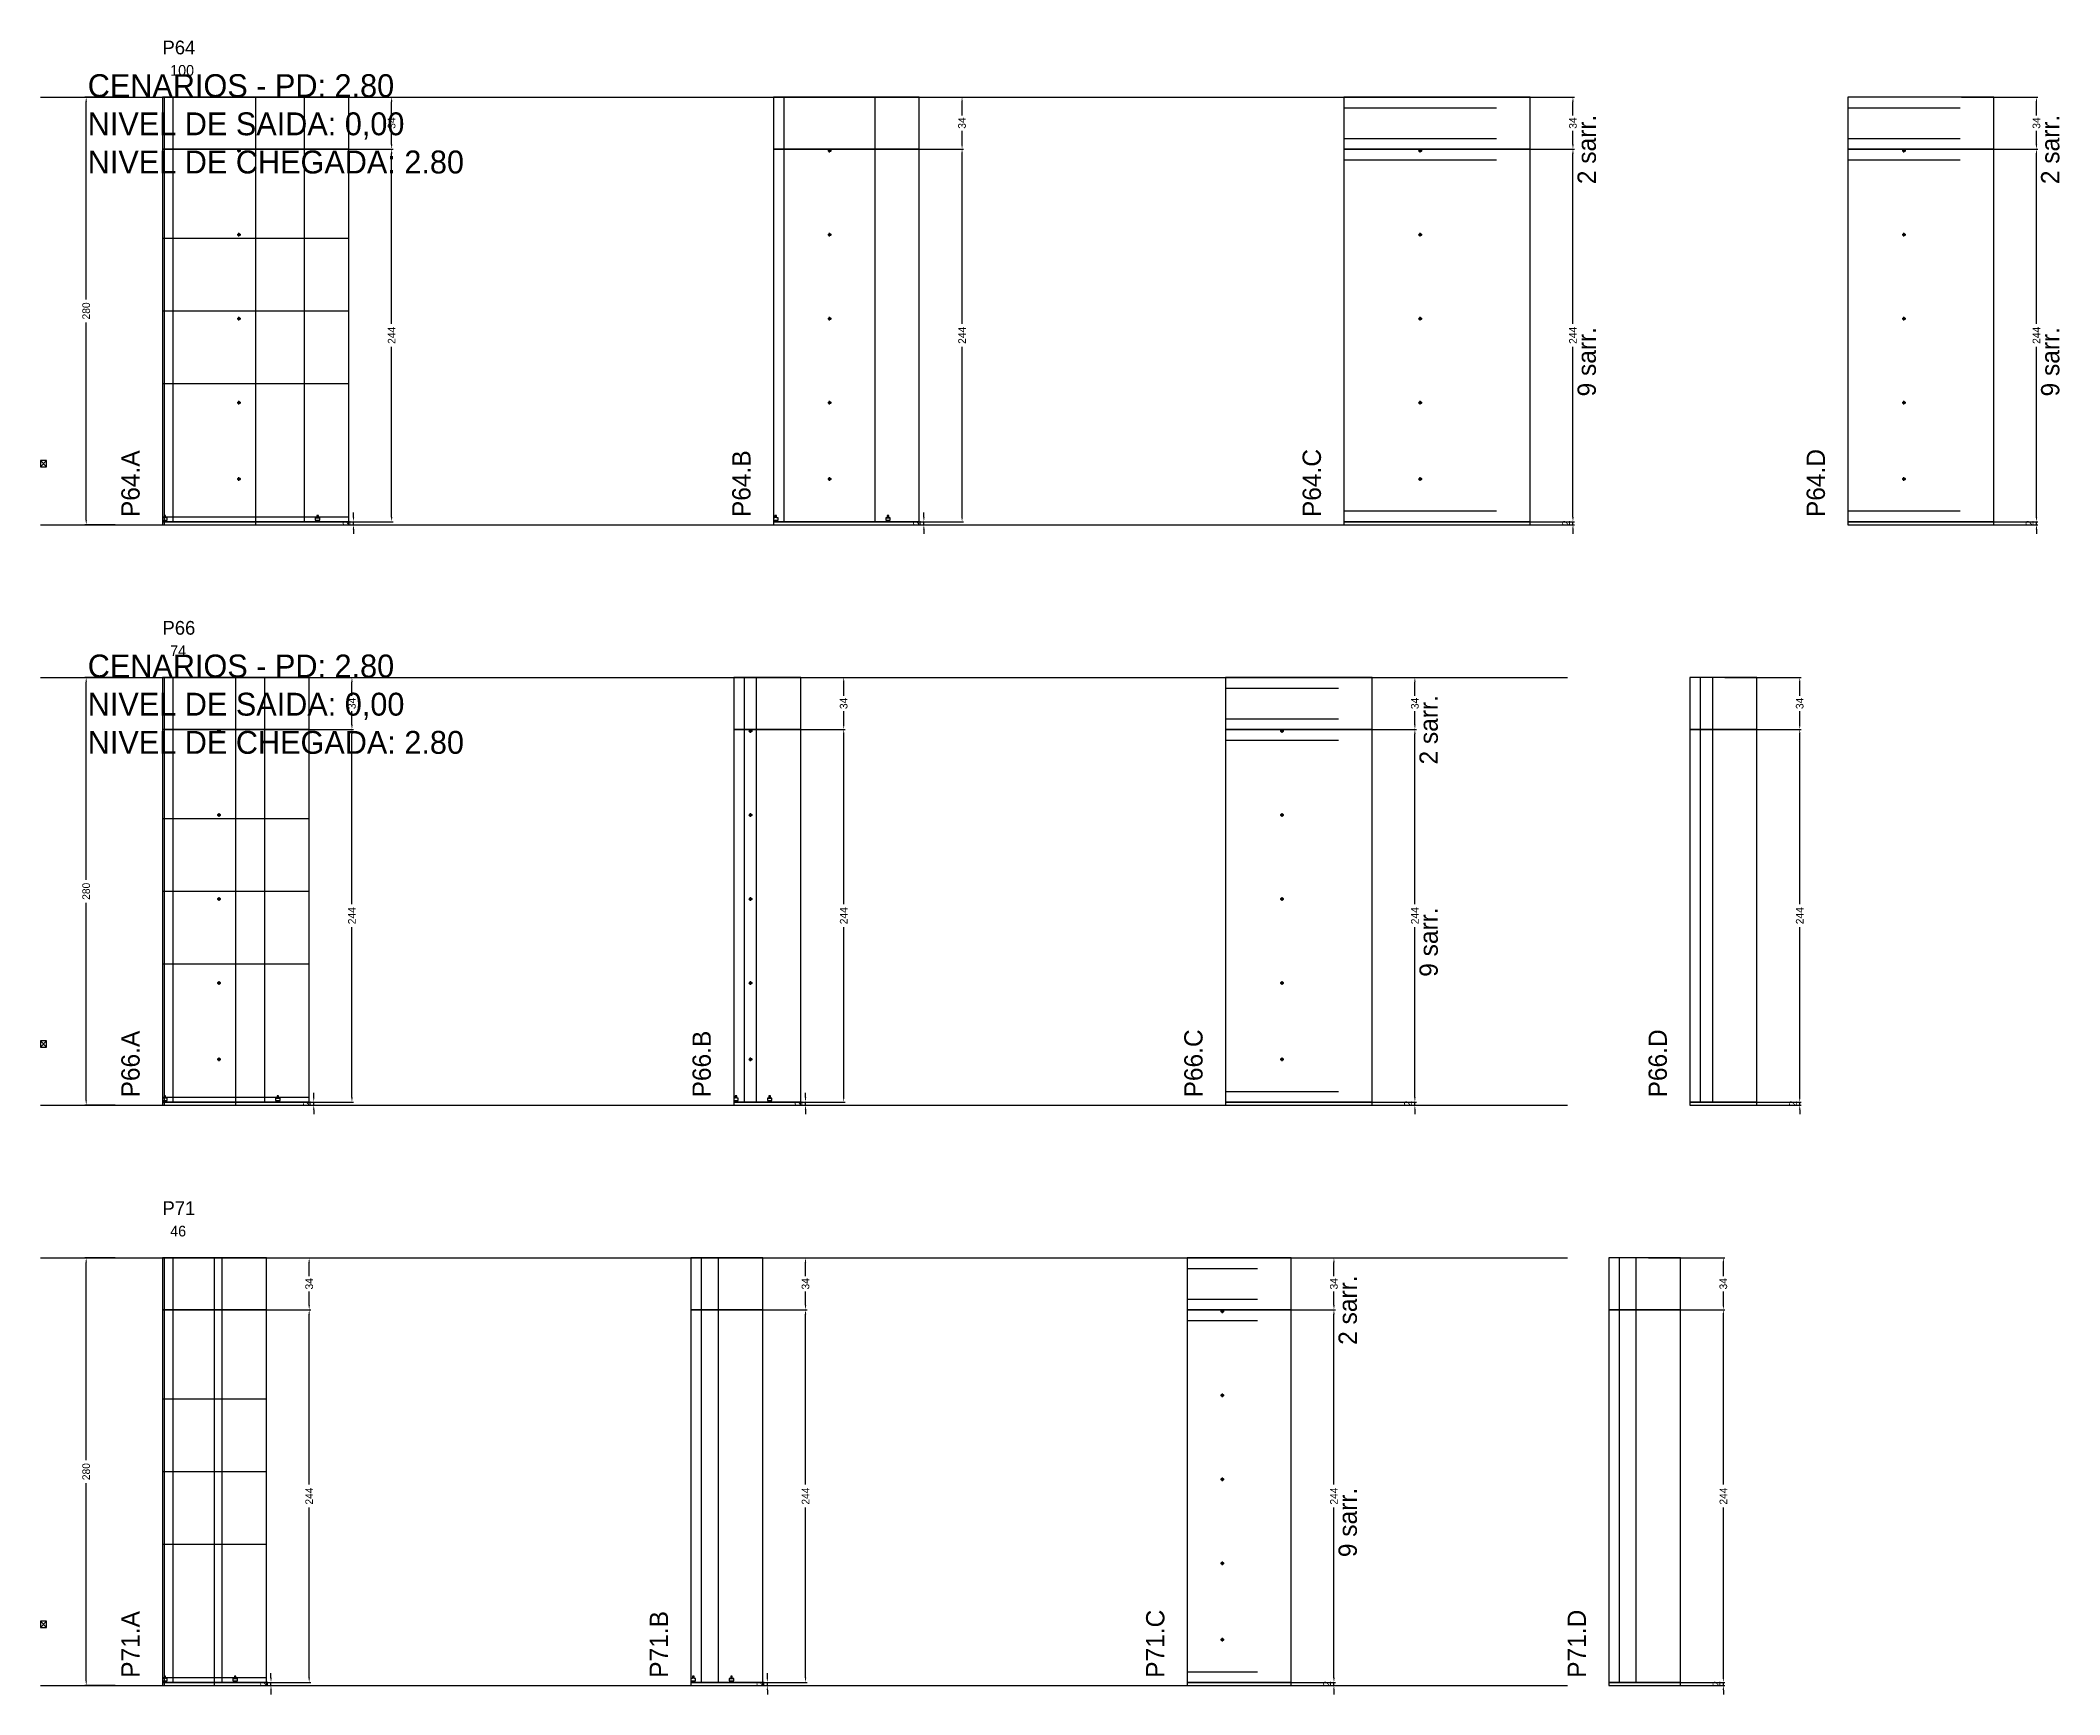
# Model space of a CAD drawing. Header units: centimetres. Extents: x -10500 to 4299, y -11026 to 295.
# Drawn here: x -7000 to -5678, y -11026 to -9943 of the extents above; entities that cross this region are included whole.
import ezdxf

# ---------------------------------------------------------------- set-up
doc = ezdxf.new("R2010")
doc.units = ezdxf.units.CM
doc.linetypes.add('DASHED', pattern=[2, -2])
for name, color, linetype in [('CHAPA', 140, 'Continuous'), ('COTA', 241, 'Continuous'), ('COTAS FURACAO', 16, 'Continuous'), ('Madeira', 30, 'Continuous'), ('MEIO_PONT', 160, 'Continuous'), ('NOMENCLATURA', 7, 'Continuous'), ('Nível', 160, 'Continuous'), ('Painéis', 200, 'Continuous'), ('Perfil Metálico', 150, 'Continuous'), ('SARR_2.2x7', 40, 'Continuous'), ('SARRAFO DE PRESSAO', 200, 'Continuous'), ('texto', 7, 'Continuous'), ('TEXTO_GERAL', 7, 'Continuous')]:
    doc.layers.add(name, color=color, linetype=linetype)
doc.dimstyles.new('PAINEL-NOVA', dxfattribs={"dimtxt": 5, "dimasz": 3, "dimexe": 1, "dimexo": 1, "dimgap": 1, "dimtad": 1, "dimcen": 2.5, "dimazin": 3, "dimtfac": 1, "dimtmove": 0, "dimatfit": 3})

msp = doc.modelspace()

# ---------------------------------------------------------------- texts
at = {"layer": 'NOMENCLATURA'}
for s, p in [('CENARIOS - PD: 2.80', (-6969, -9980)), ('NIVEL DE SAIDA: 0,00', (-6969, -10005)), ('NIVEL DE CHEGADA: 2.80', (-6969, -10030)), ('CENARIOS - PD: 2.80', (-6969, -10360)), ('NIVEL DE SAIDA: 0,00', (-6969, -10385)), ('NIVEL DE CHEGADA: 2.80', (-6969, -10410))]:
    msp.add_text(s, height=15, dxfattribs=at).set_placement(p)
for s, p in [('2 sarr.', (-5981.5, -10037)), ('2 sarr.', (-5678, -10037)), ('9 sarr.', (-5981.5, -10176)), ('9 sarr.', (-5678, -10176)), ('P64.A', (-6935, -10255)), ('P64.B', (-6535, -10255)), ('P64.C', (-6161.5, -10255)), ('P64.D', (-5831.5, -10255)), ('2 sarr.', (-6085, -10417)), ('9 sarr.', (-6085, -10556)), ('P66.A', (-6935, -10635)), ('P66.B', (-6561, -10635)), ('P66.C', (-6239, -10635)), ('P66.D', (-5935, -10635)), ('2 sarr.', (-6138, -10797)), ('9 sarr.', (-6138, -10936)), ('P71.A', (-6935, -11015)), ('P71.B', (-6589, -11015)), ('P71.C', (-6264, -11015)), ('P71.D', (-5988, -11015))]:
    msp.add_text(s, height=12, rotation=90, dxfattribs=at).set_placement(p)
at = {"layer": 'texto'}
for s, p in [('100', (-6915, -9966)), ('74', (-6915, -10346)), ('46', (-6915, -10726))]:
    msp.add_text(s, height=7, dxfattribs=at).set_placement(p)
at = {"layer": 'TEXTO_GERAL'}
for s, p in [('P64', (-6920, -9952)), ('P66', (-6920, -10332)), ('P71', (-6920, -10712))]:
    msp.add_text(s, height=9, dxfattribs=at).set_placement(p)

# ---------------------------------------------------------------- blocks, each defined once
blk = doc.blocks.new('_CLOSEDFILLED')
at = {"color": 0, "linetype": 'BYBLOCK'}
blk.add_solid([(-1, 0.16), (0, 0), (-1, -0.16)], dxfattribs=at)
blk = doc.blocks.new('*D945')
for p, q in [((-6951, -10740), (-6971, -10740)), ((-6970, -10872.5), (-6970, -10743)), ((-6970, -11017), (-6970, -10887.5)), ((-6951, -11020), (-6971, -11020))]:
    blk.add_line(p, q)
at = {"layer": 'Defpoints'}
for p in [(-6950, -10740), (-6970, -11020), (-6950, -11020)]:
    blk.add_point(p, dxfattribs=at)
at = {"layer": 'COTA', "xscale": 3, "yscale": 3}
for p, rotation in [((-6970, -10740), 90), ((-6970, -11020), 270)]:
    blk.add_blockref('_CLOSEDFILLED', p, dxfattribs=dict(at, rotation=rotation))
at = {"layer": 'COTA', "insert": (-6970, -10880), "char_height": 5, "attachment_point": 5, "rotation": 90}
blk.add_mtext('280', dxfattribs=at)
blk = doc.blocks.new('MULDURA')
at = {"layer": 'Paineis'}
for p, q in [((0, 0), (4, 4)), ((4, 0), (0, 4))]:
    blk.add_line(p, q, dxfattribs=at)
blk.add_lwpolyline([(0, 0), (4, 0), (4, 4), (0, 4)], close=True, dxfattribs=at)
blk = doc.blocks.new('*D947')
for p, q in [((-6873, -10774), (-6823, -10774)), ((-6824, -10888.5), (-6824, -10777)), ((-6824, -11015), (-6824, -10903.5)), ((-6873, -11018), (-6823, -11018))]:
    blk.add_line(p, q)
at = {"layer": 'Defpoints'}
for p in [(-6874, -10774), (-6874, -11018), (-6824, -11018)]:
    blk.add_point(p, dxfattribs=at)
at = {"layer": 'COTA', "xscale": 3, "yscale": 3}
for p, rotation in [((-6824, -10774), 90), ((-6824, -11018), 270)]:
    blk.add_blockref('_CLOSEDFILLED', p, dxfattribs=dict(at, rotation=rotation))
at = {"layer": 'COTA', "insert": (-6824, -10896), "char_height": 5, "attachment_point": 5, "rotation": 90}
blk.add_mtext('244', dxfattribs=at)
blk = doc.blocks.new('*D948')
for p, q in [((-6873, -10740), (-6823, -10740)), ((-6824, -10752), (-6824, -10743)), ((-6824, -10771), (-6824, -10762)), ((-6873, -10774), (-6823, -10774))]:
    blk.add_line(p, q)
at = {"layer": 'Defpoints'}
for p in [(-6874, -10740), (-6874, -10774), (-6824, -10774)]:
    blk.add_point(p, dxfattribs=at)
at = {"layer": 'COTA', "xscale": 3, "yscale": 3}
for p, rotation in [((-6824, -10740), 90), ((-6824, -10774), 270)]:
    blk.add_blockref('_CLOSEDFILLED', p, dxfattribs=dict(at, rotation=rotation))
at = {"layer": 'COTA', "insert": (-6824, -10757), "char_height": 5, "attachment_point": 5, "rotation": 90}
blk.add_mtext('34', dxfattribs=at)
blk = doc.blocks.new('SLIPTEE')
at = {"layer": 'Paineis'}
blk.add_lwpolyline([(0, 0), (3, 0), (3, 1.5), (2, 1.5), (2, 3), (1, 3), (1, 1.5), (0, 1.5)], close=True, dxfattribs=at)
blk = doc.blocks.new('SLIPTDD')
at = {"layer": 'Paineis'}
blk.add_line((0, 1.5), (3, 1.5), dxfattribs=at)
blk.add_lwpolyline([(0, 0), (3, 0), (3, 1.5), (2, 1.5), (2, 3), (1, 3), (1, 1.5), (0, 1.5)], close=True, dxfattribs=at)
blk = doc.blocks.new('*D950')
for p, q in [((-6548, -10774), (-6498, -10774)), ((-6499, -10888.5), (-6499, -10777)), ((-6499, -11015), (-6499, -10903.5)), ((-6548, -11018), (-6498, -11018))]:
    blk.add_line(p, q)
at = {"layer": 'Defpoints'}
for p in [(-6549, -10774), (-6549, -11018), (-6499, -11018)]:
    blk.add_point(p, dxfattribs=at)
at = {"layer": 'COTA', "xscale": 3, "yscale": 3}
for p, rotation in [((-6499, -10774), 90), ((-6499, -11018), 270)]:
    blk.add_blockref('_CLOSEDFILLED', p, dxfattribs=dict(at, rotation=rotation))
at = {"layer": 'COTA', "insert": (-6499, -10896), "char_height": 5, "attachment_point": 5, "rotation": 90}
blk.add_mtext('244', dxfattribs=at)
blk = doc.blocks.new('*D951')
for p, q in [((-6548, -10740), (-6498, -10740)), ((-6499, -10752), (-6499, -10743)), ((-6499, -10771), (-6499, -10762)), ((-6548, -10774), (-6498, -10774))]:
    blk.add_line(p, q)
at = {"layer": 'Defpoints'}
for p in [(-6549, -10740), (-6549, -10774), (-6499, -10774)]:
    blk.add_point(p, dxfattribs=at)
at = {"layer": 'COTA', "xscale": 3, "yscale": 3}
for p, rotation in [((-6499, -10740), 90), ((-6499, -10774), 270)]:
    blk.add_blockref('_CLOSEDFILLED', p, dxfattribs=dict(at, rotation=rotation))
at = {"layer": 'COTA', "insert": (-6499, -10757), "char_height": 5, "attachment_point": 5, "rotation": 90}
blk.add_mtext('34', dxfattribs=at)
blk = doc.blocks.new('*D953')
for p, q in [((-6202, -10774), (-6152, -10774)), ((-6153, -10888.5), (-6153, -10777)), ((-6153, -11015), (-6153, -10903.5)), ((-6202, -11018), (-6152, -11018))]:
    blk.add_line(p, q)
at = {"layer": 'Defpoints'}
for p in [(-6203, -10774), (-6203, -11018), (-6153, -11018)]:
    blk.add_point(p, dxfattribs=at)
at = {"layer": 'COTA', "xscale": 3, "yscale": 3}
for p, rotation in [((-6153, -10774), 90), ((-6153, -11018), 270)]:
    blk.add_blockref('_CLOSEDFILLED', p, dxfattribs=dict(at, rotation=rotation))
at = {"layer": 'COTA', "insert": (-6153, -10896), "char_height": 5, "attachment_point": 5, "rotation": 90}
blk.add_mtext('244', dxfattribs=at)
blk = doc.blocks.new('*D954')
for p, q in [((-6202, -10740), (-6152, -10740)), ((-6153, -10752), (-6153, -10743)), ((-6153, -10771), (-6153, -10762)), ((-6202, -10774), (-6152, -10774))]:
    blk.add_line(p, q)
at = {"layer": 'Defpoints'}
for p in [(-6203, -10740), (-6203, -10774), (-6153, -10774)]:
    blk.add_point(p, dxfattribs=at)
at = {"layer": 'COTA', "xscale": 3, "yscale": 3}
for p, rotation in [((-6153, -10740), 90), ((-6153, -10774), 270)]:
    blk.add_blockref('_CLOSEDFILLED', p, dxfattribs=dict(at, rotation=rotation))
at = {"layer": 'COTA', "insert": (-6153, -10757), "char_height": 5, "attachment_point": 5, "rotation": 90}
blk.add_mtext('34', dxfattribs=at)
blk = doc.blocks.new('furacao')
at = {"layer": 'COTAS FURACAO'}
for p, q in [((-1.2, 0), (1.2, 0)), ((0, -1.2), (0, 1.2))]:
    blk.add_line(p, q, dxfattribs=at)
blk.add_circle((0, 0), 0.8, dxfattribs=at)
blk = doc.blocks.new('*D956')
for p, q in [((-5947, -10774), (-5897, -10774)), ((-5898, -10888.5), (-5898, -10777)), ((-5898, -11015), (-5898, -10903.5)), ((-5947, -11018), (-5897, -11018))]:
    blk.add_line(p, q)
at = {"layer": 'Defpoints'}
for p in [(-5948, -10774), (-5948, -11018), (-5898, -11018)]:
    blk.add_point(p, dxfattribs=at)
at = {"layer": 'COTA', "xscale": 3, "yscale": 3}
for p, rotation in [((-5898, -10774), 90), ((-5898, -11018), 270)]:
    blk.add_blockref('_CLOSEDFILLED', p, dxfattribs=dict(at, rotation=rotation))
at = {"layer": 'COTA', "insert": (-5898, -10896), "char_height": 5, "attachment_point": 5, "rotation": 90}
blk.add_mtext('244', dxfattribs=at)
blk = doc.blocks.new('*D957')
for p, q in [((-5947, -10740), (-5897, -10740)), ((-5898, -10752), (-5898, -10743)), ((-5898, -10771), (-5898, -10762)), ((-5947, -10774), (-5897, -10774))]:
    blk.add_line(p, q)
at = {"layer": 'Defpoints'}
for p in [(-5948, -10740), (-5948, -10774), (-5898, -10774)]:
    blk.add_point(p, dxfattribs=at)
at = {"layer": 'COTA', "xscale": 3, "yscale": 3}
for p, rotation in [((-5898, -10740), 90), ((-5898, -10774), 270)]:
    blk.add_blockref('_CLOSEDFILLED', p, dxfattribs=dict(at, rotation=rotation))
at = {"layer": 'COTA', "insert": (-5898, -10757), "char_height": 5, "attachment_point": 5, "rotation": 90}
blk.add_mtext('34', dxfattribs=at)
blk = doc.blocks.new('*D911')
for p, q in [((-6951, -10360), (-6971, -10360)), ((-6970, -10492.5), (-6970, -10363)), ((-6970, -10637), (-6970, -10507.5)), ((-6951, -10640), (-6971, -10640))]:
    blk.add_line(p, q)
at = {"layer": 'Defpoints'}
for p in [(-6950, -10360), (-6970, -10640), (-6950, -10640)]:
    blk.add_point(p, dxfattribs=at)
at = {"layer": 'COTA', "xscale": 3, "yscale": 3}
for p, rotation in [((-6970, -10360), 90), ((-6970, -10640), 270)]:
    blk.add_blockref('_CLOSEDFILLED', p, dxfattribs=dict(at, rotation=rotation))
at = {"layer": 'COTA', "insert": (-6970, -10500), "char_height": 5, "attachment_point": 5, "rotation": 90}
blk.add_mtext('280', dxfattribs=at)
blk = doc.blocks.new('*D913')
for p, q in [((-6845, -10394), (-6795, -10394)), ((-6796, -10508.5), (-6796, -10397)), ((-6796, -10635), (-6796, -10523.5)), ((-6845, -10638), (-6795, -10638))]:
    blk.add_line(p, q)
at = {"layer": 'Defpoints'}
for p in [(-6846, -10394), (-6846, -10638), (-6796, -10638)]:
    blk.add_point(p, dxfattribs=at)
at = {"layer": 'COTA', "xscale": 3, "yscale": 3}
for p, rotation in [((-6796, -10394), 90), ((-6796, -10638), 270)]:
    blk.add_blockref('_CLOSEDFILLED', p, dxfattribs=dict(at, rotation=rotation))
at = {"layer": 'COTA', "insert": (-6796, -10516), "char_height": 5, "attachment_point": 5, "rotation": 90}
blk.add_mtext('244', dxfattribs=at)
blk = doc.blocks.new('*D914')
for p, q in [((-6845, -10360), (-6795, -10360)), ((-6796, -10372), (-6796, -10363)), ((-6796, -10391), (-6796, -10382)), ((-6845, -10394), (-6795, -10394))]:
    blk.add_line(p, q)
at = {"layer": 'Defpoints'}
for p in [(-6846, -10360), (-6846, -10394), (-6796, -10394)]:
    blk.add_point(p, dxfattribs=at)
at = {"layer": 'COTA', "xscale": 3, "yscale": 3}
for p, rotation in [((-6796, -10360), 90), ((-6796, -10394), 270)]:
    blk.add_blockref('_CLOSEDFILLED', p, dxfattribs=dict(at, rotation=rotation))
at = {"layer": 'COTA', "insert": (-6796, -10377), "char_height": 5, "attachment_point": 5, "rotation": 90}
blk.add_mtext('34', dxfattribs=at)
blk = doc.blocks.new('*D916')
for p, q in [((-6523, -10394), (-6473, -10394)), ((-6474, -10508.5), (-6474, -10397)), ((-6474, -10635), (-6474, -10523.5)), ((-6523, -10638), (-6473, -10638))]:
    blk.add_line(p, q)
at = {"layer": 'Defpoints'}
for p in [(-6524, -10394), (-6524, -10638), (-6474, -10638)]:
    blk.add_point(p, dxfattribs=at)
at = {"layer": 'COTA', "xscale": 3, "yscale": 3}
for p, rotation in [((-6474, -10394), 90), ((-6474, -10638), 270)]:
    blk.add_blockref('_CLOSEDFILLED', p, dxfattribs=dict(at, rotation=rotation))
at = {"layer": 'COTA', "insert": (-6474, -10516), "char_height": 5, "attachment_point": 5, "rotation": 90}
blk.add_mtext('244', dxfattribs=at)
blk = doc.blocks.new('*D917')
for p, q in [((-6523, -10360), (-6473, -10360)), ((-6474, -10372), (-6474, -10363)), ((-6474, -10391), (-6474, -10382)), ((-6523, -10394), (-6473, -10394))]:
    blk.add_line(p, q)
at = {"layer": 'Defpoints'}
for p in [(-6524, -10360), (-6524, -10394), (-6474, -10394)]:
    blk.add_point(p, dxfattribs=at)
at = {"layer": 'COTA', "xscale": 3, "yscale": 3}
for p, rotation in [((-6474, -10360), 90), ((-6474, -10394), 270)]:
    blk.add_blockref('_CLOSEDFILLED', p, dxfattribs=dict(at, rotation=rotation))
at = {"layer": 'COTA', "insert": (-6474, -10377), "char_height": 5, "attachment_point": 5, "rotation": 90}
blk.add_mtext('34', dxfattribs=at)
blk = doc.blocks.new('*D919')
for p, q in [((-6149, -10394), (-6099, -10394)), ((-6100, -10508.5), (-6100, -10397)), ((-6100, -10635), (-6100, -10523.5)), ((-6149, -10638), (-6099, -10638))]:
    blk.add_line(p, q)
at = {"layer": 'Defpoints'}
for p in [(-6150, -10394), (-6150, -10638), (-6100, -10638)]:
    blk.add_point(p, dxfattribs=at)
at = {"layer": 'COTA', "xscale": 3, "yscale": 3}
for p, rotation in [((-6100, -10394), 90), ((-6100, -10638), 270)]:
    blk.add_blockref('_CLOSEDFILLED', p, dxfattribs=dict(at, rotation=rotation))
at = {"layer": 'COTA', "insert": (-6100, -10516), "char_height": 5, "attachment_point": 5, "rotation": 90}
blk.add_mtext('244', dxfattribs=at)
blk = doc.blocks.new('*D920')
for p, q in [((-6149, -10360), (-6099, -10360)), ((-6100, -10372), (-6100, -10363)), ((-6100, -10391), (-6100, -10382)), ((-6149, -10394), (-6099, -10394))]:
    blk.add_line(p, q)
at = {"layer": 'Defpoints'}
for p in [(-6150, -10360), (-6150, -10394), (-6100, -10394)]:
    blk.add_point(p, dxfattribs=at)
at = {"layer": 'COTA', "xscale": 3, "yscale": 3}
for p, rotation in [((-6100, -10360), 90), ((-6100, -10394), 270)]:
    blk.add_blockref('_CLOSEDFILLED', p, dxfattribs=dict(at, rotation=rotation))
at = {"layer": 'COTA', "insert": (-6100, -10377), "char_height": 5, "attachment_point": 5, "rotation": 90}
blk.add_mtext('34', dxfattribs=at)
blk = doc.blocks.new('*D922')
for p, q in [((-5897, -10394), (-5847, -10394)), ((-5848, -10508.5), (-5848, -10397)), ((-5848, -10635), (-5848, -10523.5)), ((-5897, -10638), (-5847, -10638))]:
    blk.add_line(p, q)
at = {"layer": 'Defpoints'}
for p in [(-5898, -10394), (-5898, -10638), (-5848, -10638)]:
    blk.add_point(p, dxfattribs=at)
at = {"layer": 'COTA', "xscale": 3, "yscale": 3}
for p, rotation in [((-5848, -10394), 90), ((-5848, -10638), 270)]:
    blk.add_blockref('_CLOSEDFILLED', p, dxfattribs=dict(at, rotation=rotation))
at = {"layer": 'COTA', "insert": (-5848, -10516), "char_height": 5, "attachment_point": 5, "rotation": 90}
blk.add_mtext('244', dxfattribs=at)
blk = doc.blocks.new('*D923')
for p, q in [((-5897, -10360), (-5847, -10360)), ((-5848, -10372), (-5848, -10363)), ((-5848, -10391), (-5848, -10382)), ((-5897, -10394), (-5847, -10394))]:
    blk.add_line(p, q)
at = {"layer": 'Defpoints'}
for p in [(-5898, -10360), (-5898, -10394), (-5848, -10394)]:
    blk.add_point(p, dxfattribs=at)
at = {"layer": 'COTA', "xscale": 3, "yscale": 3}
for p, rotation in [((-5848, -10360), 90), ((-5848, -10394), 270)]:
    blk.add_blockref('_CLOSEDFILLED', p, dxfattribs=dict(at, rotation=rotation))
at = {"layer": 'COTA', "insert": (-5848, -10377), "char_height": 5, "attachment_point": 5, "rotation": 90}
blk.add_mtext('34', dxfattribs=at)
blk = doc.blocks.new('*D877')
for p, q in [((-6951, -9980), (-6971, -9980)), ((-6970, -10112.5), (-6970, -9983)), ((-6970, -10257), (-6970, -10127.5)), ((-6951, -10260), (-6971, -10260))]:
    blk.add_line(p, q)
at = {"layer": 'Defpoints'}
for p in [(-6950, -9980), (-6970, -10260), (-6950, -10260)]:
    blk.add_point(p, dxfattribs=at)
at = {"layer": 'COTA', "xscale": 3, "yscale": 3}
for p, rotation in [((-6970, -9980), 90), ((-6970, -10260), 270)]:
    blk.add_blockref('_CLOSEDFILLED', p, dxfattribs=dict(at, rotation=rotation))
at = {"layer": 'COTA', "insert": (-6970, -10120), "char_height": 5, "attachment_point": 5, "rotation": 90}
blk.add_mtext('280', dxfattribs=at)
blk = doc.blocks.new('*D879')
for p, q in [((-6819, -10014), (-6769, -10014)), ((-6770, -10128.5), (-6770, -10017)), ((-6770, -10255), (-6770, -10143.5)), ((-6819, -10258), (-6769, -10258))]:
    blk.add_line(p, q)
at = {"layer": 'Defpoints'}
for p in [(-6820, -10014), (-6820, -10258), (-6770, -10258)]:
    blk.add_point(p, dxfattribs=at)
at = {"layer": 'COTA', "xscale": 3, "yscale": 3}
for p, rotation in [((-6770, -10014), 90), ((-6770, -10258), 270)]:
    blk.add_blockref('_CLOSEDFILLED', p, dxfattribs=dict(at, rotation=rotation))
at = {"layer": 'COTA', "insert": (-6770, -10136), "char_height": 5, "attachment_point": 5, "rotation": 90}
blk.add_mtext('244', dxfattribs=at)
blk = doc.blocks.new('*D880')
for p, q in [((-6819, -9980), (-6769, -9980)), ((-6770, -9992), (-6770, -9983)), ((-6770, -10011), (-6770, -10002)), ((-6819, -10014), (-6769, -10014))]:
    blk.add_line(p, q)
at = {"layer": 'Defpoints'}
for p in [(-6820, -9980), (-6820, -10014), (-6770, -10014)]:
    blk.add_point(p, dxfattribs=at)
at = {"layer": 'COTA', "xscale": 3, "yscale": 3}
for p, rotation in [((-6770, -9980), 90), ((-6770, -10014), 270)]:
    blk.add_blockref('_CLOSEDFILLED', p, dxfattribs=dict(at, rotation=rotation))
at = {"layer": 'COTA', "insert": (-6770, -9997), "char_height": 5, "attachment_point": 5, "rotation": 90}
blk.add_mtext('34', dxfattribs=at)
blk = doc.blocks.new('*D882')
for p, q in [((-6445.5, -10014), (-6395.5, -10014)), ((-6396.5, -10128.5), (-6396.5, -10017)), ((-6396.5, -10255), (-6396.5, -10143.5)), ((-6445.5, -10258), (-6395.5, -10258))]:
    blk.add_line(p, q)
at = {"layer": 'Defpoints'}
for p in [(-6446.5, -10014), (-6446.5, -10258), (-6396.5, -10258)]:
    blk.add_point(p, dxfattribs=at)
at = {"layer": 'COTA', "xscale": 3, "yscale": 3}
for p, rotation in [((-6396.5, -10014), 90), ((-6396.5, -10258), 270)]:
    blk.add_blockref('_CLOSEDFILLED', p, dxfattribs=dict(at, rotation=rotation))
at = {"layer": 'COTA', "insert": (-6396.5, -10136), "char_height": 5, "attachment_point": 5, "rotation": 90}
blk.add_mtext('244', dxfattribs=at)
blk = doc.blocks.new('*D883')
for p, q in [((-6445.5, -9980), (-6395.5, -9980)), ((-6396.5, -9992), (-6396.5, -9983)), ((-6396.5, -10011), (-6396.5, -10002)), ((-6445.5, -10014), (-6395.5, -10014))]:
    blk.add_line(p, q)
at = {"layer": 'Defpoints'}
for p in [(-6446.5, -9980), (-6446.5, -10014), (-6396.5, -10014)]:
    blk.add_point(p, dxfattribs=at)
at = {"layer": 'COTA', "xscale": 3, "yscale": 3}
for p, rotation in [((-6396.5, -9980), 90), ((-6396.5, -10014), 270)]:
    blk.add_blockref('_CLOSEDFILLED', p, dxfattribs=dict(at, rotation=rotation))
at = {"layer": 'COTA', "insert": (-6396.5, -9997), "char_height": 5, "attachment_point": 5, "rotation": 90}
blk.add_mtext('34', dxfattribs=at)
blk = doc.blocks.new('*D885')
for p, q in [((-6045.5, -10014), (-5995.5, -10014)), ((-5996.5, -10128.5), (-5996.5, -10017)), ((-5996.5, -10255), (-5996.5, -10143.5)), ((-6045.5, -10258), (-5995.5, -10258))]:
    blk.add_line(p, q)
at = {"layer": 'Defpoints'}
for p in [(-6046.5, -10014), (-6046.5, -10258), (-5996.5, -10258)]:
    blk.add_point(p, dxfattribs=at)
at = {"layer": 'COTA', "xscale": 3, "yscale": 3}
for p, rotation in [((-5996.5, -10014), 90), ((-5996.5, -10258), 270)]:
    blk.add_blockref('_CLOSEDFILLED', p, dxfattribs=dict(at, rotation=rotation))
at = {"layer": 'COTA', "insert": (-5996.5, -10136), "char_height": 5, "attachment_point": 5, "rotation": 90}
blk.add_mtext('244', dxfattribs=at)
blk = doc.blocks.new('*D886')
for p, q in [((-6045.5, -9980), (-5995.5, -9980)), ((-5996.5, -9992), (-5996.5, -9983)), ((-5996.5, -10011), (-5996.5, -10002)), ((-6045.5, -10014), (-5995.5, -10014))]:
    blk.add_line(p, q)
at = {"layer": 'Defpoints'}
for p in [(-6046.5, -9980), (-6046.5, -10014), (-5996.5, -10014)]:
    blk.add_point(p, dxfattribs=at)
at = {"layer": 'COTA', "xscale": 3, "yscale": 3}
for p, rotation in [((-5996.5, -9980), 90), ((-5996.5, -10014), 270)]:
    blk.add_blockref('_CLOSEDFILLED', p, dxfattribs=dict(at, rotation=rotation))
at = {"layer": 'COTA', "insert": (-5996.5, -9997), "char_height": 5, "attachment_point": 5, "rotation": 90}
blk.add_mtext('34', dxfattribs=at)
blk = doc.blocks.new('*D888')
for p, q in [((-5742, -10014), (-5692, -10014)), ((-5693, -10128.5), (-5693, -10017)), ((-5693, -10255), (-5693, -10143.5)), ((-5742, -10258), (-5692, -10258))]:
    blk.add_line(p, q)
at = {"layer": 'Defpoints'}
for p in [(-5743, -10014), (-5743, -10258), (-5693, -10258)]:
    blk.add_point(p, dxfattribs=at)
at = {"layer": 'COTA', "xscale": 3, "yscale": 3}
for p, rotation in [((-5693, -10014), 90), ((-5693, -10258), 270)]:
    blk.add_blockref('_CLOSEDFILLED', p, dxfattribs=dict(at, rotation=rotation))
at = {"layer": 'COTA', "insert": (-5693, -10136), "char_height": 5, "attachment_point": 5, "rotation": 90}
blk.add_mtext('244', dxfattribs=at)
blk = doc.blocks.new('*D889')
for p, q in [((-5742, -9980), (-5692, -9980)), ((-5693, -9992), (-5693, -9983)), ((-5693, -10011), (-5693, -10002)), ((-5742, -10014), (-5692, -10014))]:
    blk.add_line(p, q)
at = {"layer": 'Defpoints'}
for p in [(-5743, -9980), (-5743, -10014), (-5693, -10014)]:
    blk.add_point(p, dxfattribs=at)
at = {"layer": 'COTA', "xscale": 3, "yscale": 3}
for p, rotation in [((-5693, -9980), 90), ((-5693, -10014), 270)]:
    blk.add_blockref('_CLOSEDFILLED', p, dxfattribs=dict(at, rotation=rotation))
at = {"layer": 'COTA', "insert": (-5693, -9997), "char_height": 5, "attachment_point": 5, "rotation": 90}
blk.add_mtext('34', dxfattribs=at)

# ---------------------------------------------------------------- dimensions: what is measured, and where the dimension line sits
at = {"layer": 'COTA'}
for base, p1, p2, picture, middle in [((-6970, -10260), (-6950, -10260), (-6950, -9980), '*D877', (-6970, -10120)), ((-6770, -10014), (-6820, -10014), (-6820, -9980), '*D880', (-6770, -9997)), ((-6396.5, -10014), (-6446.5, -10014), (-6446.5, -9980), '*D883', (-6396.5, -9997)), ((-5996.5, -10014), (-6046.5, -10014), (-6046.5, -9980), '*D886', (-5996.5, -9997)), ((-5693, -10014), (-5743, -10014), (-5743, -9980), '*D889', (-5693, -9997)), ((-6770, -10258), (-6820, -10258), (-6820, -10014), '*D879', (-6770, -10136)), ((-6396.5, -10258), (-6446.5, -10258), (-6446.5, -10014), '*D882', (-6396.5, -10136)), ((-5996.5, -10258), (-6046.5, -10258), (-6046.5, -10014), '*D885', (-5996.5, -10136)), ((-5693, -10258), (-5743, -10258), (-5743, -10014), '*D888', (-5693, -10136)), ((-6970, -10640), (-6950, -10640), (-6950, -10360), '*D911', (-6970, -10500)), ((-6796, -10394), (-6846, -10394), (-6846, -10360), '*D914', (-6796, -10377)), ((-6474, -10394), (-6524, -10394), (-6524, -10360), '*D917', (-6474, -10377)), ((-6100, -10394), (-6150, -10394), (-6150, -10360), '*D920', (-6100, -10377)), ((-5848, -10394), (-5898, -10394), (-5898, -10360), '*D923', (-5848, -10377)), ((-6796, -10638), (-6846, -10638), (-6846, -10394), '*D913', (-6796, -10516)), ((-6474, -10638), (-6524, -10638), (-6524, -10394), '*D916', (-6474, -10516)), ((-6100, -10638), (-6150, -10638), (-6150, -10394), '*D919', (-6100, -10516)), ((-5848, -10638), (-5898, -10638), (-5898, -10394), '*D922', (-5848, -10516)), ((-6970, -11020), (-6950, -11020), (-6950, -10740), '*D945', (-6970, -10880)), ((-6824, -10774), (-6874, -10774), (-6874, -10740), '*D948', (-6824, -10757)), ((-6499, -10774), (-6549, -10774), (-6549, -10740), '*D951', (-6499, -10757)), ((-6153, -10774), (-6203, -10774), (-6203, -10740), '*D954', (-6153, -10757)), ((-5898, -10774), (-5948, -10774), (-5948, -10740), '*D957', (-5898, -10757)), ((-6824, -11018), (-6874, -11018), (-6874, -10774), '*D947', (-6824, -10896)), ((-6499, -11018), (-6549, -11018), (-6549, -10774), '*D950', (-6499, -10896)), ((-6153, -11018), (-6203, -11018), (-6203, -10774), '*D953', (-6153, -10896)), ((-5898, -11018), (-5948, -11018), (-5948, -10774), '*D956', (-5898, -10896))]:
    dim = msp.add_linear_dim(base=base, p1=p1, p2=p2, angle=90, dimstyle='PAINEL-NOVA', dxfattribs=at)
    dim.commit()
    dim.dimension.update_dxf_attribs({"geometry": picture, "text_midpoint": middle})
for base, p1, p2 in [((-6795, -10260), (-6820, -10260), (-6820, -10258)), ((-6421.5, -10260), (-6446.5, -10260), (-6446.5, -10258)), ((-5996.5, -10260), (-6046.5, -10260), (-6046.5, -10258)), ((-5693, -10260), (-5743, -10260), (-5743, -10258)), ((-6821, -10640), (-6846, -10640), (-6846, -10638)), ((-6499, -10640), (-6524, -10640), (-6524, -10638)), ((-6100, -10640), (-6150, -10640), (-6150, -10638)), ((-5848, -10640), (-5898, -10640), (-5898, -10638)), ((-6849, -11020), (-6874, -11020), (-6874, -11018)), ((-6524, -11020), (-6549, -11020), (-6549, -11018)), ((-6153, -11020), (-6203, -11020), (-6203, -11018)), ((-5898, -11020), (-5948, -11020), (-5948, -11018))]:
    msp.add_linear_dim(base=base, p1=p1, p2=p2, angle=90, dimstyle='PAINEL-NOVA', dxfattribs=at).render()

# ---------------------------------------------------------------- linework, layer by layer
at = {"layer": 'CHAPA'}
for points in [[(-6920, -10260), (-6918.8, -10260), (-6918.8, -9980), (-6920, -9980)], [(-6920, -10640), (-6918.8, -10640), (-6918.8, -10360), (-6920, -10360)], [(-6920, -11020), (-6918.8, -11020), (-6918.8, -10740), (-6920, -10740)]]:
    msp.add_lwpolyline(points, close=True, dxfattribs=at)
at = {"layer": 'Madeira'}
for points in [[(-6920, -10072.4), (-6798, -10072.4)], [(-6920, -10167.6), (-6798, -10167.6)], [(-6920, -10452.4), (-6824, -10452.4)], [(-6920, -10547.6), (-6824, -10547.6)], [(-6920, -10832.4), (-6852, -10832.4)], [(-6920, -10927.6), (-6852, -10927.6)]]:
    msp.add_lwpolyline(points, dxfattribs=at)
at = {"layer": 'MEIO_PONT'}
for points in [[(-6920, -10120), (-6798, -10120)], [(-6920, -10500), (-6824, -10500)], [(-6920, -10880), (-6852, -10880)]]:
    msp.add_lwpolyline(points, dxfattribs=at)
at = {"layer": 'Nível', "linetype": 'DASHED'}
for points in [[(-7000, -9980), (-6000, -9980)], [(-7000, -10260), (-6000, -10260)], [(-7000, -10360), (-6000, -10360)], [(-7000, -10640), (-6000, -10640)], [(-7000, -10740), (-6000, -10740)], [(-7000, -11020), (-6000, -11020)]]:
    msp.add_lwpolyline(points, dxfattribs=at)
at = {"layer": 'Painéis'}
for points in [[(-6920, -10014), (-6798, -10014), (-6798, -9980), (-6920, -9980)], [(-6920, -10260), (-6798, -10260), (-6798, -9980), (-6920, -9980)], [(-6520, -10014), (-6424.5, -10014), (-6424.5, -9980), (-6520, -9980)], [(-6146.5, -10014), (-6024.5, -10014), (-6024.5, -9980), (-6146.5, -9980)], [(-5816.5, -10014), (-5721, -10014), (-5721, -9980), (-5816.5, -9980)], [(-6920, -10258), (-6798, -10258), (-6798, -10014), (-6920, -10014)], [(-6520, -10258), (-6424.5, -10258), (-6424.5, -10014), (-6520, -10014)], [(-6146.5, -10258), (-6024.5, -10258), (-6024.5, -10014), (-6146.5, -10014)], [(-5816.5, -10258), (-5721, -10258), (-5721, -10014), (-5816.5, -10014)], [(-6920, -10260), (-6798, -10260), (-6798, -10258), (-6920, -10258)], [(-6520, -10260), (-6424.5, -10260), (-6424.5, -10258), (-6520, -10258)], [(-6146.5, -10260), (-6024.5, -10260), (-6024.5, -10258), (-6146.5, -10258)], [(-5816.5, -10260), (-5721, -10260), (-5721, -10258), (-5816.5, -10258)], [(-6920, -10394), (-6824, -10394), (-6824, -10360), (-6920, -10360)], [(-6920, -10640), (-6824, -10640), (-6824, -10360), (-6920, -10360)], [(-6546, -10394), (-6502, -10394), (-6502, -10360), (-6546, -10360)], [(-6224, -10394), (-6128, -10394), (-6128, -10360), (-6224, -10360)], [(-5920, -10394), (-5876, -10394), (-5876, -10360), (-5920, -10360)], [(-6920, -10638), (-6824, -10638), (-6824, -10394), (-6920, -10394)], [(-6546, -10638), (-6502, -10638), (-6502, -10394), (-6546, -10394)], [(-6224, -10638), (-6128, -10638), (-6128, -10394), (-6224, -10394)], [(-5920, -10638), (-5876, -10638), (-5876, -10394), (-5920, -10394)], [(-6920, -10640), (-6824, -10640), (-6824, -10638), (-6920, -10638)], [(-6546, -10640), (-6502, -10640), (-6502, -10638), (-6546, -10638)], [(-6224, -10640), (-6128, -10640), (-6128, -10638), (-6224, -10638)], [(-5920, -10640), (-5876, -10640), (-5876, -10638), (-5920, -10638)], [(-6920, -10774), (-6852, -10774), (-6852, -10740), (-6920, -10740)], [(-6920, -11020), (-6852, -11020), (-6852, -10740), (-6920, -10740)], [(-6574, -10774), (-6527, -10774), (-6527, -10740), (-6574, -10740)], [(-6249, -10774), (-6181, -10774), (-6181, -10740), (-6249, -10740)], [(-5973, -10774), (-5926, -10774), (-5926, -10740), (-5973, -10740)], [(-6920, -11018), (-6852, -11018), (-6852, -10774), (-6920, -10774)], [(-6574, -11018), (-6527, -11018), (-6527, -10774), (-6574, -10774)], [(-6249, -11018), (-6181, -11018), (-6181, -10774), (-6249, -10774)], [(-5973, -11018), (-5926, -11018), (-5926, -10774), (-5973, -10774)], [(-6920, -11020), (-6852, -11020), (-6852, -11018), (-6920, -11018)], [(-6574, -11020), (-6527, -11020), (-6527, -11018), (-6574, -11018)], [(-6249, -11020), (-6181, -11020), (-6181, -11018), (-6249, -11018)], [(-5973, -11020), (-5926, -11020), (-5926, -11018), (-5973, -11018)]]:
    msp.add_lwpolyline(points, close=True, dxfattribs=at)
at = {"layer": 'Perfil Metálico'}
for p, q in [((-6859, -10260), (-6859, -9980)), ((-6872, -10640), (-6872, -10360)), ((-6886, -11020), (-6886, -10740))]:
    msp.add_line(p, q, dxfattribs=at)
at = {"layer": 'SARR_2.2x7'}
for points in [[(-6913, -10014), (-6913, -9980)], [(-6827, -10014), (-6827, -9980)], [(-6513, -10014), (-6513, -9980)], [(-6453.5, -10014), (-6453.5, -9980)], [(-6146.5, -9987), (-6046.5, -9987)], [(-5816.5, -9987), (-5743, -9987)], [(-6146.5, -10007), (-6046.5, -10007)], [(-5816.5, -10007), (-5743, -10007)], [(-6146.5, -10021), (-6046.5, -10021)], [(-5816.5, -10021), (-5743, -10021)], [(-6146.5, -10251), (-6046.5, -10251)], [(-5816.5, -10251), (-5743, -10251)], [(-6913, -10394), (-6913, -10360)], [(-6853, -10394), (-6853, -10360)], [(-6539, -10394), (-6539, -10360)], [(-6531, -10394), (-6531, -10360)], [(-5913, -10394), (-5913, -10360)], [(-5905, -10394), (-5905, -10360)], [(-6224, -10367), (-6150, -10367)], [(-6224, -10387), (-6150, -10387)], [(-6224, -10401), (-6150, -10401)], [(-6224, -10631), (-6150, -10631)], [(-6913, -10774), (-6913, -10740)], [(-6881, -10774), (-6881, -10740)], [(-6567, -10774), (-6567, -10740)], [(-6556, -10774), (-6556, -10740)], [(-6249, -10747), (-6203, -10747)], [(-5966, -10774), (-5966, -10740)], [(-5955, -10774), (-5955, -10740)], [(-6249, -10767), (-6203, -10767)], [(-6249, -10781), (-6203, -10781)], [(-6249, -11011), (-6203, -11011)]]:
    msp.add_lwpolyline(points, dxfattribs=at)
at = {"layer": 'SARR_2.2x7', "linetype": 'DASHED'}
for points in [[(-6913, -10258), (-6913, -10014)], [(-6827, -10258), (-6827, -10014)], [(-6513, -10258), (-6513, -10014)], [(-6453.5, -10258), (-6453.5, -10014)], [(-6913, -10638), (-6913, -10394)], [(-6853, -10638), (-6853, -10394)], [(-6539, -10638), (-6539, -10394)], [(-6531, -10638), (-6531, -10394)], [(-5913, -10638), (-5913, -10394)], [(-5905, -10638), (-5905, -10394)], [(-6913, -11018), (-6913, -10774)], [(-6881, -11018), (-6881, -10774)], [(-6567, -11018), (-6567, -10774)], [(-6556, -11018), (-6556, -10774)], [(-5966, -11018), (-5966, -10774)], [(-5955, -11018), (-5955, -10774)]]:
    msp.add_lwpolyline(points, dxfattribs=at)
at = {"layer": 'SARRAFO DE PRESSAO'}
for points in [[(-6920, -10260), (-6798, -10260), (-6798, -10255), (-6920, -10255)], [(-6920, -10640), (-6824, -10640), (-6824, -10635), (-6920, -10635)], [(-6920, -11020), (-6852, -11020), (-6852, -11015), (-6920, -11015)]]:
    msp.add_lwpolyline(points, close=True, dxfattribs=at)

# ---------------------------------------------------------------- block references
at = {"layer": 'COTA'}
for name, p in [('furacao', (-6870, -10015)), ('furacao', (-6483.25, -10015)), ('furacao', (-6096.5, -10015)), ('furacao', (-5779.75, -10015)), ('furacao', (-6870, -10070)), ('furacao', (-6483.25, -10070)), ('furacao', (-6096.5, -10070)), ('furacao', (-5779.75, -10070)), ('furacao', (-6870, -10125)), ('furacao', (-6483.25, -10125)), ('furacao', (-6096.5, -10125)), ('furacao', (-5779.75, -10125)), ('furacao', (-6870, -10180)), ('furacao', (-6483.25, -10180)), ('furacao', (-6096.5, -10180)), ('furacao', (-5779.75, -10180)), ('MULDURA', (-7000, -10222)), ('furacao', (-6870, -10230)), ('furacao', (-6483.25, -10230)), ('furacao', (-6096.5, -10230)), ('furacao', (-5779.75, -10230)), ('SLIPTEE', (-6920, -10257)), ('SLIPTDD', (-6820, -10257)), ('SLIPTEE', (-6520, -10257)), ('SLIPTDD', (-6446.5, -10257)), ('furacao', (-6883, -10395)), ('furacao', (-6535, -10395)), ('furacao', (-6187, -10395)), ('furacao', (-6883, -10450)), ('furacao', (-6535, -10450)), ('furacao', (-6187, -10450)), ('furacao', (-6883, -10505)), ('furacao', (-6535, -10505)), ('furacao', (-6187, -10505)), ('furacao', (-6883, -10560)), ('furacao', (-6535, -10560)), ('furacao', (-6187, -10560)), ('MULDURA', (-7000, -10602)), ('furacao', (-6883, -10610)), ('furacao', (-6535, -10610)), ('furacao', (-6187, -10610)), ('SLIPTEE', (-6920, -10637)), ('SLIPTDD', (-6846, -10637)), ('SLIPTEE', (-6546, -10637)), ('SLIPTDD', (-6524, -10637)), ('furacao', (-6226, -10775)), ('furacao', (-6226, -10830)), ('furacao', (-6226, -10885)), ('furacao', (-6226, -10940)), ('MULDURA', (-7000, -10982)), ('furacao', (-6226, -10990)), ('SLIPTEE', (-6920, -11017)), ('SLIPTDD', (-6874, -11017)), ('SLIPTEE', (-6574, -11017)), ('SLIPTDD', (-6549, -11017))]:
    msp.add_blockref(name, p, dxfattribs=at)

msp.set_redraw_order([(e.dxf.handle, doc.entitydb.next_handle()) for e in msp.query("TEXT MTEXT ATTDEF DIMENSION ARC_DIMENSION")])  # texts and dimensions are drawn at this point

doc.saveas('drawing.dxf')
